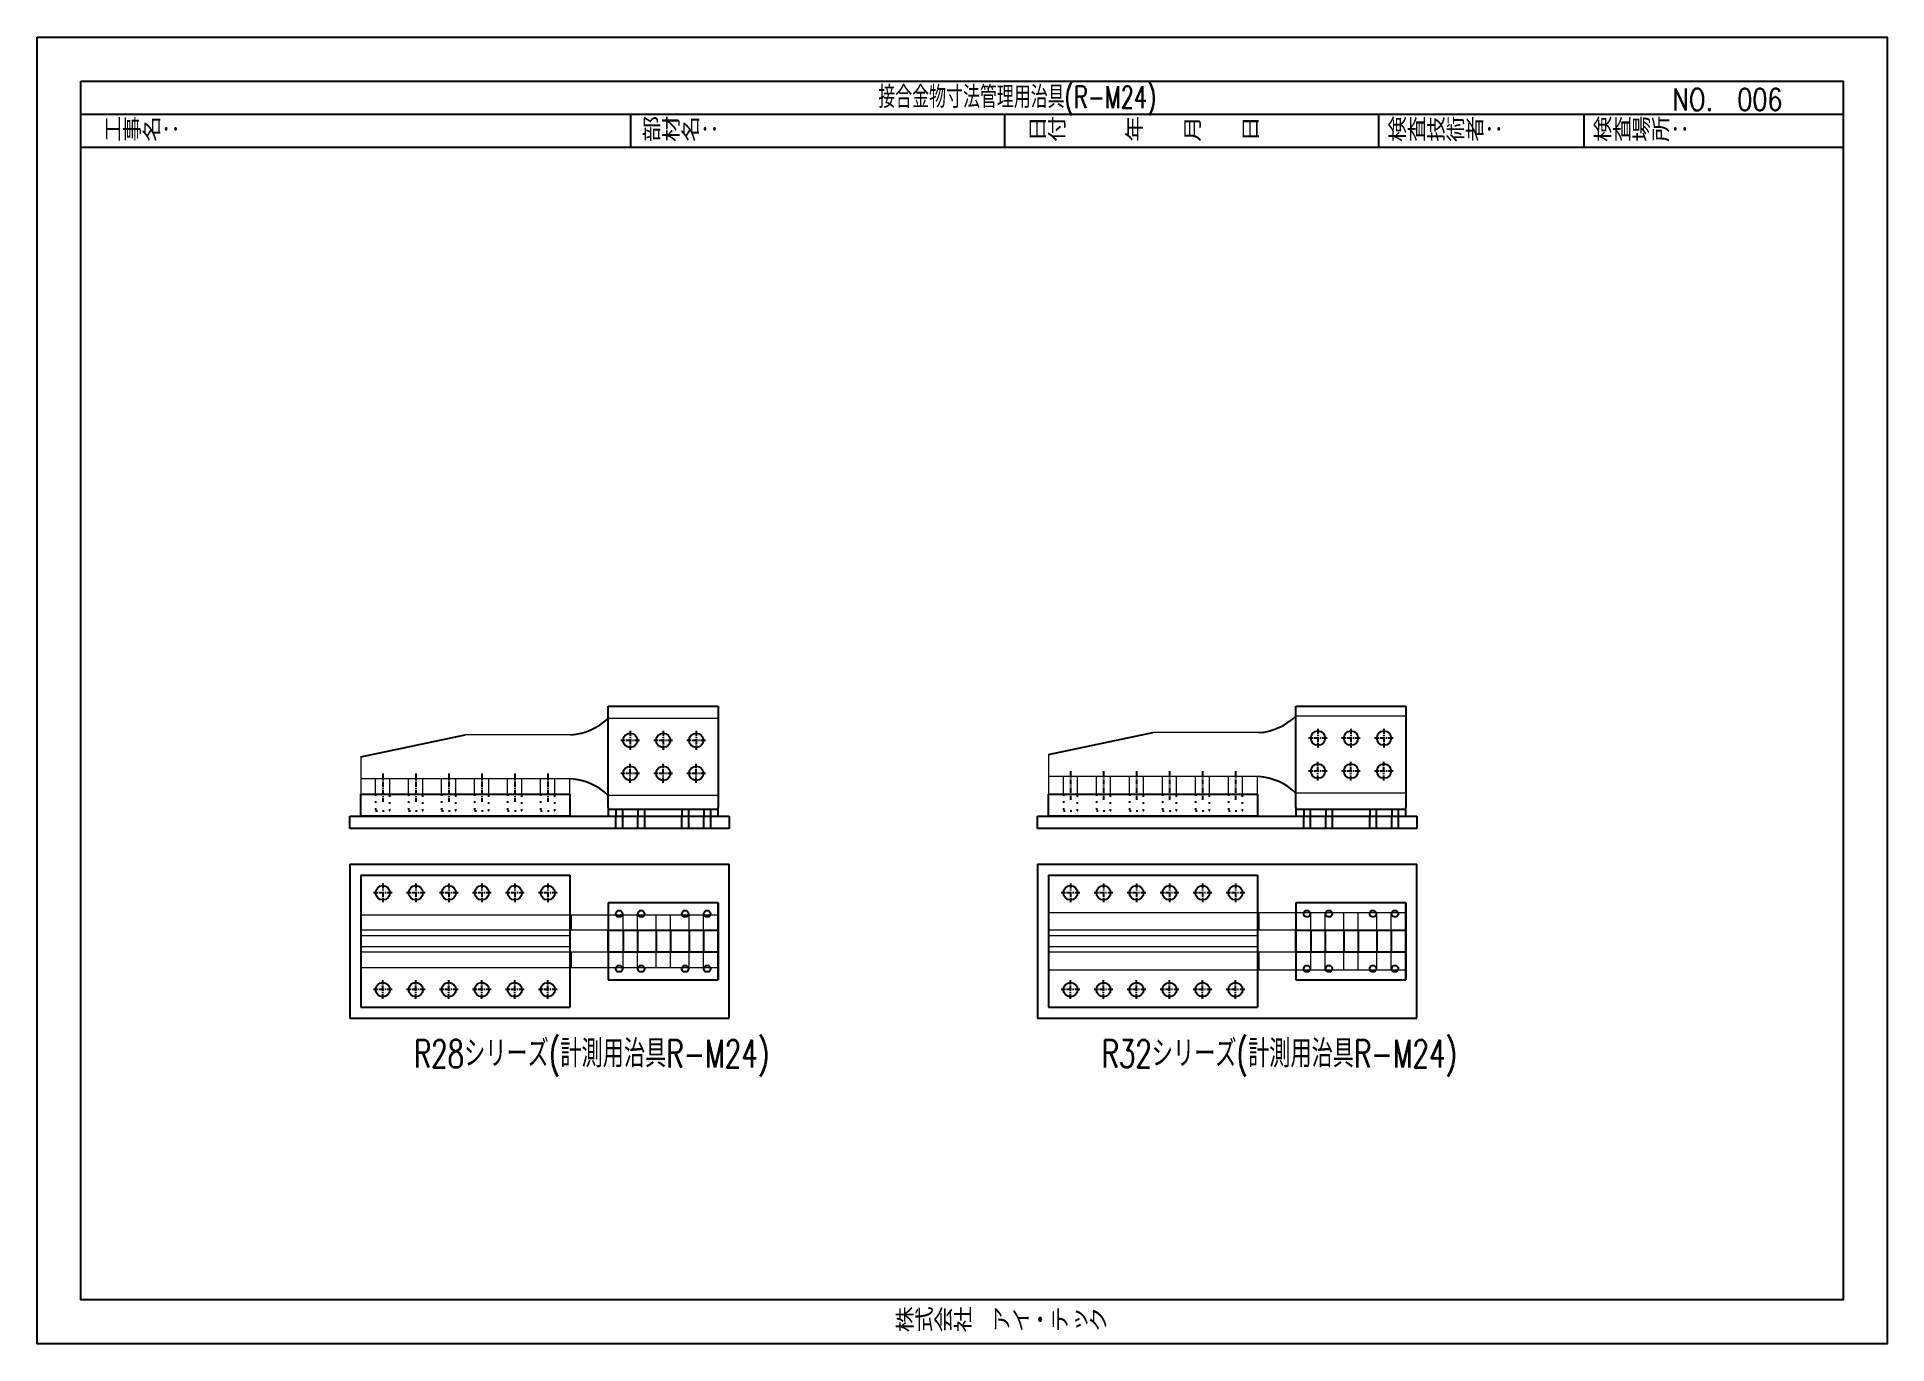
# Model space of a CAD drawing. Header units: millimetres. Extents: x 0 to 18796, y -11 to 7128.
# Drawn here: x 15432 to 18796, y 0 to 2376 of the extents above; entities that cross this region are included whole.
import ezdxf

# ---------------------------------------------------------------- set-up
doc = ezdxf.new("R2010")
doc.units = ezdxf.units.MM
doc.header["$LTSCALE"] = 5
doc.linetypes.add('CENTER1', pattern=[10, 6.25, -1.25, 1.25, -1.25])
doc.linetypes.add('DOT', pattern=[2.5, 0.625, -1.875])
doc.layers.get('0').update_dxf_attribs({"color": 255})
for name, color, linetype in [('01', 7, 'Continuous'), ('LAYER6', 7, 'Continuous'), ('溶接', 241, 'Continuous'), ('金物', 142, 'Continuous')]:
    doc.layers.add(name, color=color, linetype=linetype)
doc.styles.get("Standard").update_dxf_attribs({"font": 'simplex.shx', "width": 0.7, "height": 2.5, "bigfont": '@extfont2.shx'})
doc.styles.add('SUNPOU', font='simplex.shx', dxfattribs={"width": 0.7, "bigfont": 'extfont2.shx'})
doc.styles.add('SUNPOU2', font='simplex.shx', dxfattribs={"width": 0.7, "height": 50, "bigfont": 'extfont2.shx'})

msp = doc.modelspace()

# ---------------------------------------------------------------- texts
at = {"layer": '01', "linetype": 'Continuous', "style": 'SUNPOU2', "width": 0.7}
for s, p in [('R28シリーズ(計測用治具R-M24)', (16117.133, 502.942)), ('R32シリーズ(計測用治具R-M24)', (17367.686, 502.942))]:
    msp.add_text(s, height=50, dxfattribs=at).set_placement(p)
at = {"layer": 'LAYER6', "color": 0, "linetype": 'Continuous', "lineweight": -3, "style": 'SUNPOU', "width": 0.7}
msp.add_text('接合金物寸法管理用治具(R-M24)', height=40, dxfattribs=at).set_placement((16961.829, 2246.926))
at = {"layer": 'LAYER6', "color": 0, "linetype": 'Continuous', "lineweight": -3, "width": 0.8}
for s, p in [('NO.  006', (18405.789, 2242.209)), ('工事名：', (15552.009, 2186.926)), ('部材名：', (16531.834, 2186.926)), ('日付\u3000\u3000\u3000年\u3000\u3000月\u3000\u3000日', (17233.219, 2186.926)), ('検査技術者：', (17887.744, 2186.926)), ('検査場所：', (18261.044, 2186.926)), ('株式会社\u3000アイ・テック', (16992.093, 22.755)), ('株式会社\u3000アイ・テック', (16992.093, 22.755))]:
    msp.add_text(s, height=40, dxfattribs=at).set_placement(p)

# ---------------------------------------------------------------- linework, layer by layer
at = {"linetype": 'Continuous', "lineweight": -3}
for p, q in [((15512, 2236), (18716, 2236)), ((16512, 2176), (16512, 2236)), ((17192, 2176), (17192, 2236)), ((17872, 2176), (17872, 2236)), ((18245.301, 2176), (18245.301, 2236)), ((15512, 2176), (18716, 2176))]:
    msp.add_line(p, q, dxfattribs=at)
for points in [[(15432, 2376), (18796, 2376), (18796, 0), (15432, 0)], [(15512, 2296), (18716, 2296), (18716, 80), (15512, 80)]]:
    msp.add_lwpolyline(points, close=True, dxfattribs=at)
at = {"layer": '01', "linetype": 'DOT'}
for p, q in [((16047.754, 999.393), (16047.754, 969.393)), ((16073.754, 969.393), (16073.754, 999.393)), ((16107.754, 999.393), (16107.754, 969.393)), ((16133.754, 969.393), (16133.754, 999.393)), ((16167.754, 999.393), (16167.754, 969.393)), ((16193.754, 969.393), (16193.754, 999.393)), ((16227.754, 999.393), (16227.754, 969.393)), ((16253.754, 969.393), (16253.754, 999.393)), ((16287.754, 999.393), (16287.754, 969.393)), ((16313.754, 969.393), (16313.754, 999.393)), ((16347.754, 999.393), (16347.754, 969.393)), ((16373.754, 969.393), (16373.754, 999.393)), ((17298.307, 999.393), (17298.307, 969.393)), ((17324.307, 969.393), (17324.307, 999.393)), ((17358.307, 999.393), (17358.307, 969.393)), ((17384.307, 969.393), (17384.307, 999.393)), ((17418.307, 999.393), (17418.307, 969.393)), ((17444.307, 969.393), (17444.307, 999.393)), ((17478.307, 999.393), (17478.307, 969.393)), ((17504.307, 969.393), (17504.307, 999.393)), ((17538.307, 999.393), (17538.307, 969.393)), ((17564.307, 969.393), (17564.307, 999.393)), ((17598.307, 999.393), (17598.307, 969.393)), ((17624.307, 969.393), (17624.307, 999.393)), ((16047.754, 969.393), (16073.754, 969.393)), ((16107.754, 969.393), (16133.754, 969.393)), ((16167.754, 969.393), (16193.754, 969.393)), ((16227.754, 969.393), (16253.754, 969.393)), ((16287.754, 969.393), (16313.754, 969.393)), ((16347.754, 969.393), (16373.754, 969.393)), ((17298.307, 969.393), (17324.307, 969.393)), ((17358.307, 969.393), (17384.307, 969.393)), ((17418.307, 969.393), (17444.307, 969.393)), ((17478.307, 969.393), (17504.307, 969.393)), ((17538.307, 969.393), (17564.307, 969.393)), ((17598.307, 969.393), (17624.307, 969.393))]:
    msp.add_line(p, q, dxfattribs=at)
at = {"layer": '01', "linetype": 'Continuous'}
for p, q in [((16484.754, 971.393), (16484.754, 959.393)), ((16484.754, 937.393), (16484.754, 959.393)), ((16496.754, 971.393), (16496.754, 959.393)), ((16496.754, 959.393), (16496.754, 937.393)), ((16524.754, 971.393), (16524.754, 959.393)), ((16524.754, 937.393), (16524.754, 959.393)), ((16536.754, 971.393), (16536.754, 959.393)), ((16536.754, 959.393), (16536.754, 937.393)), ((16604.754, 971.393), (16604.754, 959.393)), ((16604.754, 937.393), (16604.754, 959.393)), ((16616.754, 971.393), (16616.754, 959.393)), ((16616.754, 959.393), (16616.754, 937.393)), ((16644.754, 971.393), (16644.754, 959.393)), ((16644.754, 937.393), (16644.754, 959.393)), ((16656.754, 971.393), (16656.754, 959.393)), ((16656.754, 959.393), (16656.754, 937.393)), ((17735.307, 971.393), (17735.307, 959.393)), ((17735.307, 937.393), (17735.307, 959.393)), ((17747.307, 971.393), (17747.307, 959.393)), ((17747.307, 959.393), (17747.307, 937.393)), ((17775.307, 971.393), (17775.307, 959.393)), ((17775.307, 937.393), (17775.307, 959.393)), ((17787.307, 971.393), (17787.307, 959.393)), ((17787.307, 959.393), (17787.307, 937.393)), ((17855.307, 971.393), (17855.307, 959.393)), ((17855.307, 937.393), (17855.307, 959.393)), ((17867.307, 971.393), (17867.307, 959.393)), ((17867.307, 959.393), (17867.307, 937.393)), ((17895.307, 971.393), (17895.307, 959.393)), ((17895.307, 937.393), (17895.307, 959.393)), ((17907.307, 971.393), (17907.307, 959.393)), ((17907.307, 959.393), (17907.307, 937.393)), ((16497.754, 752.258), (16497.754, 712.258)), ((16523.754, 752.258), (16523.754, 712.258)), ((16557.754, 752.258), (16557.754, 712.258)), ((16583.754, 752.258), (16583.754, 712.258)), ((16617.754, 752.258), (16617.754, 712.258)), ((16643.754, 752.258), (16643.754, 712.258)), ((17748.307, 752.258), (17748.307, 712.258)), ((17774.307, 752.258), (17774.307, 712.258)), ((17808.307, 752.258), (17808.307, 712.258)), ((17834.307, 752.258), (17834.307, 712.258)), ((17868.307, 752.258), (17868.307, 712.258)), ((17894.307, 752.258), (17894.307, 712.258))]:
    msp.add_line(p, q, dxfattribs=at)
at = {"layer": '溶接', "linetype": 'Continuous'}
for p, q in [((16470.754, 975.393), (16470.754, 1159.393)), ((16470.754, 1159.393), (16670.754, 1159.393)), ((16670.754, 1159.393), (16670.754, 975.393)), ((17721.307, 975.393), (17721.307, 1159.393)), ((17721.307, 1159.393), (17921.307, 1159.393)), ((17921.307, 1159.393), (17921.307, 975.393)), ((16020.754, 959.393), (16020.754, 999.393)), ((16020.754, 999.393), (16400.754, 999.393)), ((16400.754, 999.393), (16400.754, 959.393)), ((17271.307, 959.393), (17271.307, 999.393)), ((17271.307, 999.393), (17651.307, 999.393)), ((17651.307, 999.393), (17651.307, 959.393)), ((16000.754, 959.393), (16690.754, 959.393)), ((16000.754, 937.393), (16000.754, 959.393)), ((16400.754, 959.393), (16020.754, 959.393)), ((16470.754, 975.393), (16470.754, 959.393)), ((16670.754, 971.393), (16470.754, 971.393)), ((16470.754, 959.393), (16670.754, 959.393)), ((16670.754, 959.393), (16670.754, 975.393)), ((16690.754, 959.393), (16690.754, 937.393)), ((17251.307, 959.393), (17941.307, 959.393)), ((17251.307, 937.393), (17251.307, 959.393)), ((17651.307, 959.393), (17271.307, 959.393)), ((17721.307, 975.393), (17721.307, 959.393)), ((17921.307, 971.393), (17721.307, 971.393)), ((17721.307, 959.393), (17921.307, 959.393)), ((17921.307, 959.393), (17921.307, 975.393)), ((17941.307, 959.393), (17941.307, 937.393)), ((16690.754, 937.393), (16000.754, 937.393)), ((17941.307, 937.393), (17251.307, 937.393)), ((16000.754, 872.258), (16000.754, 592.258)), ((16000.754, 872.258), (16690.754, 872.258)), ((16020.754, 852.258), (16020.754, 612.258)), ((16020.754, 852.258), (16400.754, 852.258)), ((16400.754, 852.258), (16400.754, 612.258)), ((16690.754, 592.258), (16690.754, 872.258)), ((17251.307, 872.258), (17251.307, 592.258)), ((17251.307, 872.258), (17941.307, 872.258)), ((17271.307, 852.258), (17271.307, 612.258)), ((17271.307, 852.258), (17651.307, 852.258)), ((17651.307, 852.258), (17651.307, 612.258)), ((17941.307, 592.258), (17941.307, 872.258)), ((16470.754, 802.258), (16470.754, 662.258)), ((16670.754, 802.258), (16470.754, 802.258)), ((16470.754, 802.258), (16470.754, 662.258)), ((16670.754, 662.258), (16670.754, 802.258)), ((16670.754, 802.258), (16670.754, 662.258)), ((17721.307, 802.258), (17721.307, 662.258)), ((17921.307, 802.258), (17721.307, 802.258)), ((17721.307, 802.258), (17721.307, 662.258)), ((17921.307, 662.258), (17921.307, 802.258)), ((17921.307, 802.258), (17921.307, 662.258)), ((16470.754, 662.258), (16670.754, 662.258)), ((17721.307, 662.258), (17921.307, 662.258)), ((16020.754, 612.258), (16400.754, 612.258)), ((17271.307, 612.258), (17651.307, 612.258)), ((16000.754, 592.258), (16690.754, 592.258)), ((17251.307, 592.258), (17941.307, 592.258))]:
    msp.add_line(p, q, dxfattribs=at)
for points in [[(16470.754, 712.258), (16470.754, 752.258), (16670.754, 752.258), (16670.754, 712.258)], [(17721.307, 712.258), (17721.307, 752.258), (17921.307, 752.258), (17921.307, 712.258)]]:
    msp.add_lwpolyline(points, close=True, dxfattribs=at)
for centre, radius in [((16510.754, 1097.393), 13), ((16570.754, 1097.393), 13), ((16630.754, 1097.393), 13), ((17761.307, 1101.393), 13), ((17821.307, 1101.393), 13), ((17881.307, 1101.393), 13), ((16510.754, 1037.393), 13), ((16570.754, 1037.393), 13), ((16630.754, 1037.393), 13), ((17761.307, 1041.393), 13), ((17821.307, 1041.393), 13), ((17881.307, 1041.393), 13), ((16060.754, 820.258), 13), ((16120.754, 820.258), 13), ((16180.754, 820.258), 13), ((16240.754, 820.258), 13), ((16300.754, 820.258), 13), ((16360.754, 820.258), 13), ((17311.307, 820.258), 13), ((17371.307, 820.258), 13), ((17431.307, 820.258), 13), ((17491.307, 820.258), 13), ((17551.307, 820.258), 13), ((17611.307, 820.258), 13), ((16490.754, 782.258), 6), ((16490.754, 782.258), 6), ((16530.754, 782.258), 6), ((16530.754, 782.258), 6), ((16610.754, 782.258), 6), ((16610.754, 782.258), 6), ((16650.754, 782.258), 6), ((16650.754, 782.258), 6), ((17741.307, 782.258), 6), ((17741.307, 782.258), 6), ((17781.307, 782.258), 6), ((17781.307, 782.258), 6), ((17861.307, 782.258), 6), ((17861.307, 782.258), 6), ((17901.307, 782.258), 6), ((17901.307, 782.258), 6), ((16490.754, 682.258), 6), ((16490.754, 682.258), 6), ((16530.754, 682.258), 6), ((16530.754, 682.258), 6), ((16610.754, 682.258), 6), ((16610.754, 682.258), 6), ((16650.754, 682.258), 6), ((16650.754, 682.258), 6), ((17741.307, 682.258), 6), ((17741.307, 682.258), 6), ((17781.307, 682.258), 6), ((17781.307, 682.258), 6), ((17861.307, 682.258), 6), ((17861.307, 682.258), 6), ((17901.307, 682.258), 6), ((17901.307, 682.258), 6), ((16060.754, 644.258), 13), ((16120.754, 644.258), 13), ((16180.754, 644.258), 13), ((16240.754, 644.258), 13), ((16300.754, 644.258), 13), ((16360.754, 644.258), 13), ((17311.307, 644.258), 13), ((17371.307, 644.258), 13), ((17431.307, 644.258), 13), ((17491.307, 644.258), 13), ((17551.307, 644.258), 13), ((17611.307, 644.258), 13)]:
    msp.add_circle(centre, radius, dxfattribs=at)
at = {"layer": '金物', "lineweight": 18}
for p, q in [((16670.754, 1137.393), (16470.754, 1137.393)), ((16670.754, 997.393), (16670.754, 1137.393)), ((17653.307, 1111.393), (17461.307, 1111.393)), ((17921.307, 1141.393), (17721.307, 1141.393)), ((17921.307, 1001.393), (17921.307, 1141.393)), ((16402.754, 1107.393), (16210.754, 1107.393)), ((16020.754, 1067.393), (16020.754, 1027.393)), ((17271.307, 1071.393), (17271.307, 1031.393)), ((16020.754, 1027.393), (16020.754, 999.393)), ((16402.754, 1027.393), (16020.754, 1027.393)), ((16047.754, 999.393), (16047.754, 1027.393)), ((16073.754, 999.393), (16073.754, 1027.393)), ((16107.754, 999.393), (16107.754, 1027.393)), ((16133.754, 999.393), (16133.754, 1027.393)), ((16167.754, 999.393), (16167.754, 1027.393)), ((16193.754, 999.393), (16193.754, 1027.393)), ((16227.754, 999.393), (16227.754, 1027.393)), ((16253.754, 999.393), (16253.754, 1027.393)), ((16287.754, 999.393), (16287.754, 1027.393)), ((16313.754, 999.393), (16313.754, 1027.393)), ((16347.754, 999.393), (16347.754, 1027.393)), ((16373.754, 999.393), (16373.754, 1027.393)), ((16400.754, 999.393), (16400.754, 1027.393)), ((17271.307, 1031.393), (17271.307, 999.393)), ((17653.307, 1031.393), (17271.307, 1031.393)), ((17298.307, 999.393), (17298.307, 1031.393)), ((17324.307, 999.393), (17324.307, 1031.393)), ((17358.307, 999.393), (17358.307, 1031.393)), ((17384.307, 999.393), (17384.307, 1031.393)), ((17418.307, 999.393), (17418.307, 1031.393)), ((17444.307, 999.393), (17444.307, 1031.393)), ((17478.307, 999.393), (17478.307, 1031.393)), ((17504.307, 999.393), (17504.307, 1031.393)), ((17538.307, 999.393), (17538.307, 1031.393)), ((17564.307, 999.393), (17564.307, 1031.393)), ((17598.307, 999.393), (17598.307, 1031.393)), ((17624.307, 999.393), (17624.307, 1031.393)), ((17651.307, 999.393), (17651.307, 1031.393)), ((16020.754, 999.393), (16400.754, 999.393)), ((16670.754, 997.393), (16470.754, 997.393)), ((17271.307, 999.393), (17651.307, 999.393)), ((17921.307, 1001.393), (17721.307, 1001.393)), ((16020.754, 742.258), (16020.754, 852.258)), ((16020.754, 852.258), (16400.754, 852.258)), ((16400.754, 852.258), (16400.754, 780.258)), ((16400.754, 852.258), (16400.754, 771.258)), ((17271.307, 742.258), (17271.307, 852.258)), ((17271.307, 852.258), (17651.307, 852.258)), ((17651.307, 852.258), (17651.307, 771.258)), ((17651.307, 852.258), (17651.307, 784.258)), ((16020.754, 742.258), (16020.754, 835.258)), ((17271.307, 742.258), (17271.307, 835.258)), ((16020.754, 780.258), (16670.754, 780.258)), ((16470.754, 752.258), (16470.754, 780.258)), ((16497.754, 752.258), (16497.754, 780.258)), ((16523.754, 752.258), (16523.754, 780.258)), ((16557.754, 752.258), (16557.754, 780.258)), ((16583.754, 752.258), (16583.754, 780.258)), ((16617.754, 752.258), (16617.754, 780.258)), ((16643.754, 752.258), (16643.754, 780.258)), ((16670.754, 752.258), (16670.754, 780.258)), ((17271.307, 784.258), (17921.307, 784.258)), ((17721.307, 752.258), (17721.307, 784.258)), ((17748.307, 752.258), (17748.307, 784.258)), ((17774.307, 752.258), (17774.307, 784.258)), ((17808.307, 752.258), (17808.307, 784.258)), ((17834.307, 752.258), (17834.307, 784.258)), ((17868.307, 752.258), (17868.307, 784.258)), ((17894.307, 752.258), (17894.307, 784.258)), ((17921.307, 752.258), (17921.307, 784.258)), ((16670.754, 752.258), (16020.754, 752.258)), ((16400.754, 742.258), (16020.754, 742.258)), ((16400.754, 752.258), (16400.754, 742.258)), ((16400.754, 752.258), (16400.754, 742.258)), ((17921.307, 752.258), (17271.307, 752.258)), ((17651.307, 742.258), (17271.307, 742.258)), ((17651.307, 752.258), (17651.307, 742.258)), ((17651.307, 752.258), (17651.307, 742.258)), ((16020.754, 722.258), (16020.754, 612.258)), ((16400.754, 722.258), (16020.754, 722.258)), ((16020.754, 722.258), (16020.754, 629.258)), ((16670.754, 712.258), (16020.754, 712.258)), ((16400.754, 712.258), (16400.754, 722.258)), ((16470.754, 712.258), (16470.754, 684.258)), ((16497.754, 684.258), (16497.754, 712.258)), ((16523.754, 684.258), (16523.754, 712.258)), ((16557.754, 684.258), (16557.754, 712.258)), ((16583.754, 684.258), (16583.754, 712.258)), ((16617.754, 684.258), (16617.754, 712.258)), ((16643.754, 684.258), (16643.754, 712.258)), ((16670.754, 712.258), (16670.754, 684.258)), ((17271.307, 722.258), (17271.307, 629.258)), ((17271.307, 722.258), (17271.307, 612.258)), ((17651.307, 722.258), (17271.307, 722.258)), ((17921.307, 712.258), (17271.307, 712.258)), ((17651.307, 712.258), (17651.307, 722.258)), ((17721.307, 712.258), (17721.307, 680.258)), ((17748.307, 680.258), (17748.307, 712.258)), ((17774.307, 680.258), (17774.307, 712.258)), ((17808.307, 680.258), (17808.307, 712.258)), ((17834.307, 680.258), (17834.307, 712.258)), ((17868.307, 680.258), (17868.307, 712.258)), ((17894.307, 680.258), (17894.307, 712.258)), ((17921.307, 712.258), (17921.307, 680.258)), ((16020.754, 684.258), (16670.754, 684.258)), ((16400.754, 612.258), (16400.754, 684.258)), ((17271.307, 680.258), (17921.307, 680.258)), ((17651.307, 612.258), (17651.307, 680.258)), ((16020.754, 612.258), (16400.754, 612.258)), ((17271.307, 612.258), (17651.307, 612.258))]:
    msp.add_line(p, q, dxfattribs=at)
at = {"layer": '金物', "linetype": 'CENTER1', "ltscale": 0.3}
for p, q in [((16510.754, 1114.393), (16510.754, 1080.393)), ((16570.754, 1114.393), (16570.754, 1080.393)), ((16630.754, 1114.393), (16630.754, 1080.393)), ((17761.307, 1118.393), (17761.307, 1084.393)), ((17821.307, 1118.393), (17821.307, 1084.393)), ((17881.307, 1118.393), (17881.307, 1084.393)), ((16527.754, 1097.393), (16493.754, 1097.393)), ((16587.754, 1097.393), (16553.754, 1097.393)), ((16647.754, 1097.393), (16613.754, 1097.393)), ((17778.307, 1101.393), (17744.307, 1101.393)), ((17838.307, 1101.393), (17804.307, 1101.393)), ((17898.307, 1101.393), (17864.307, 1101.393)), ((16510.754, 1020.393), (16510.754, 1054.393)), ((16570.754, 1020.393), (16570.754, 1054.393)), ((16630.754, 1020.393), (16630.754, 1054.393)), ((17761.307, 1024.393), (17761.307, 1058.393)), ((17821.307, 1024.393), (17821.307, 1058.393)), ((17881.307, 1024.393), (17881.307, 1058.393)), ((16060.754, 1037.393), (16060.754, 985.393)), ((16120.754, 1037.393), (16120.754, 985.393)), ((16180.754, 1037.393), (16180.754, 985.393)), ((16240.754, 1037.393), (16240.754, 985.393)), ((16300.754, 1037.393), (16300.754, 985.393)), ((16360.754, 1037.393), (16360.754, 985.393)), ((16527.754, 1037.393), (16493.754, 1037.393)), ((16587.754, 1037.393), (16553.754, 1037.393)), ((16647.754, 1037.393), (16613.754, 1037.393)), ((17311.307, 1041.393), (17311.307, 989.393)), ((17371.307, 1041.393), (17371.307, 989.393)), ((17431.307, 1041.393), (17431.307, 989.393)), ((17491.307, 1041.393), (17491.307, 989.393)), ((17551.307, 1041.393), (17551.307, 989.393)), ((17611.307, 1041.393), (17611.307, 989.393)), ((17778.307, 1041.393), (17744.307, 1041.393)), ((17838.307, 1041.393), (17804.307, 1041.393)), ((17898.307, 1041.393), (17864.307, 1041.393)), ((16077.754, 820.258), (16043.754, 820.258)), ((16060.754, 837.258), (16060.754, 803.258)), ((16137.754, 820.258), (16103.754, 820.258)), ((16120.754, 837.258), (16120.754, 803.258)), ((16197.754, 820.258), (16163.754, 820.258)), ((16180.754, 837.258), (16180.754, 803.258)), ((16257.754, 820.258), (16223.754, 820.258)), ((16240.754, 837.258), (16240.754, 803.258)), ((16317.754, 820.258), (16283.754, 820.258)), ((16300.754, 837.258), (16300.754, 803.258)), ((16377.754, 820.258), (16343.754, 820.258)), ((16360.754, 837.258), (16360.754, 803.258)), ((17328.307, 820.258), (17294.307, 820.258)), ((17311.307, 837.258), (17311.307, 803.258)), ((17388.307, 820.258), (17354.307, 820.258)), ((17371.307, 837.258), (17371.307, 803.258)), ((17448.307, 820.258), (17414.307, 820.258)), ((17431.307, 837.258), (17431.307, 803.258)), ((17508.307, 820.258), (17474.307, 820.258)), ((17491.307, 837.258), (17491.307, 803.258)), ((17568.307, 820.258), (17534.307, 820.258)), ((17551.307, 837.258), (17551.307, 803.258)), ((17628.307, 820.258), (17594.307, 820.258)), ((17611.307, 837.258), (17611.307, 803.258)), ((16077.754, 644.258), (16043.754, 644.258)), ((16060.754, 627.258), (16060.754, 661.258)), ((16137.754, 644.258), (16103.754, 644.258)), ((16120.754, 627.258), (16120.754, 661.258)), ((16197.754, 644.258), (16163.754, 644.258)), ((16180.754, 627.258), (16180.754, 661.258)), ((16257.754, 644.258), (16223.754, 644.258)), ((16240.754, 627.258), (16240.754, 661.258)), ((16317.754, 644.258), (16283.754, 644.258)), ((16300.754, 627.258), (16300.754, 661.258)), ((16377.754, 644.258), (16343.754, 644.258)), ((16360.754, 627.258), (16360.754, 661.258)), ((17328.307, 644.258), (17294.307, 644.258)), ((17311.307, 627.258), (17311.307, 661.258)), ((17388.307, 644.258), (17354.307, 644.258)), ((17371.307, 627.258), (17371.307, 661.258)), ((17448.307, 644.258), (17414.307, 644.258)), ((17431.307, 627.258), (17431.307, 661.258)), ((17508.307, 644.258), (17474.307, 644.258)), ((17491.307, 627.258), (17491.307, 661.258)), ((17568.307, 644.258), (17534.307, 644.258)), ((17551.307, 627.258), (17551.307, 661.258)), ((17628.307, 644.258), (17594.307, 644.258)), ((17611.307, 627.258), (17611.307, 661.258))]:
    msp.add_line(p, q, dxfattribs=at)
at = {"layer": '金物'}
for p, q in [((17271.307, 1071.393), (17461.307, 1111.393)), ((16020.754, 1067.393), (16210.754, 1107.393))]:
    msp.add_line(p, q, dxfattribs=at)
at = {"layer": '金物', "ltscale": 2}
for p, q in [((16402.754, 780.258), (16402.754, 752.258)), ((17653.307, 784.258), (17653.307, 752.258)), ((16402.754, 712.258), (16402.754, 684.258)), ((17653.307, 712.258), (17653.307, 680.258))]:
    msp.add_line(p, q, dxfattribs=at)
at = {"layer": '金物', "ltscale": 2.5}
for centre in [(16510.754, 1097.393), (16570.754, 1097.393), (16630.754, 1097.393), (17761.307, 1101.393), (17821.307, 1101.393), (17881.307, 1101.393), (16510.754, 1037.393), (16570.754, 1037.393), (16630.754, 1037.393), (17761.307, 1041.393), (17821.307, 1041.393), (17881.307, 1041.393), (16060.754, 820.258), (16120.754, 820.258), (16180.754, 820.258), (16240.754, 820.258), (16300.754, 820.258), (16360.754, 820.258), (17311.307, 820.258), (17371.307, 820.258), (17431.307, 820.258), (17491.307, 820.258), (17551.307, 820.258), (17611.307, 820.258), (16060.754, 644.258), (16120.754, 644.258), (16180.754, 644.258), (16240.754, 644.258), (16300.754, 644.258), (16360.754, 644.258), (17311.307, 644.258), (17371.307, 644.258), (17431.307, 644.258), (17491.307, 644.258), (17551.307, 644.258), (17611.307, 644.258)]:
    msp.add_circle(centre, 13, dxfattribs=at)
at = {"layer": '金物', "ltscale": 2}
for centre, start, end in [((16394.964, 1217.117), 274.060941, 313.550946), ((17645.517, 1221.117), 274.060941, 313.550946), ((16394.964, 917.669), 46.449054, 85.939059), ((17645.517, 921.669), 46.449054, 85.939059)]:
    msp.add_arc(centre, 110, start, end, dxfattribs=at)

msp.set_redraw_order([(e.dxf.handle, doc.entitydb.next_handle()) for e in msp.query("TEXT MTEXT ATTDEF DIMENSION ARC_DIMENSION")])  # texts and dimensions are drawn at this point

doc.saveas('drawing.dxf')
